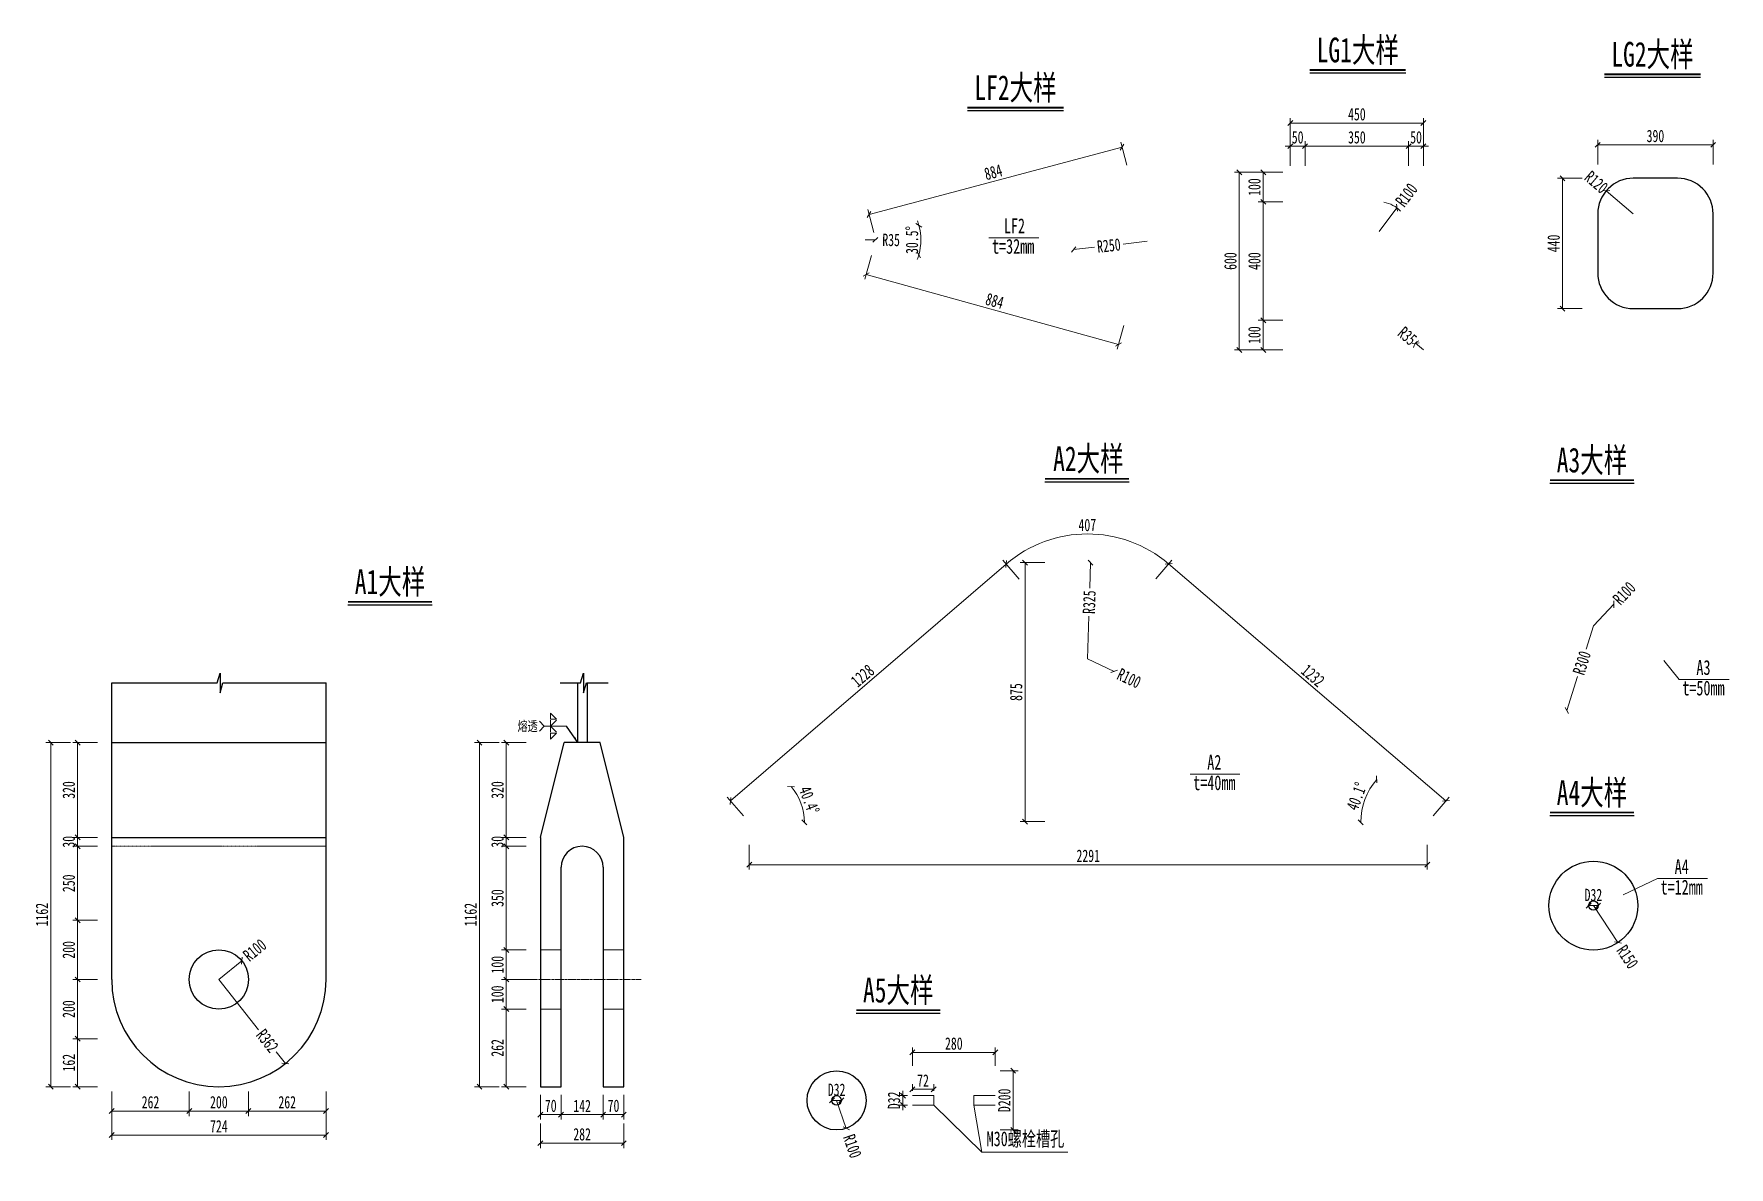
# Model space of a CAD drawing. Header units: millimetres. Extents: x -60009 to 63758, y -2164 to 95433.
# Drawn here: x 16136 to 21864, y 76758 to 80585 of the extents above; entities that cross this region are included whole.
import ezdxf
from ezdxf.enums import TextEntityAlignment as Align

# ---------------------------------------------------------------- set-up
doc = ezdxf.new("R2010")
doc.units = ezdxf.units.MM
doc.linetypes.add('CENTER2', pattern=[28.575, 19.05, -3.175, 3.175, -3.175])
doc.linetypes.add('DASHED', pattern=[0.75, 0.5, -0.25])
doc.layers.get('Defpoints').update_dxf_attribs({"color": 8})
for name, color, linetype, lineweight in [('Dim', 4, 'Continuous', 15), ('中心线', 2, 'CENTER2', 15), ('文字', 7, 'Continuous', 15), ('标注线及字体', 2, 'Continuous', 15), ('细实线', 4, 'Continuous', 15), ('虚线', 7, 'DASHED', 15), ('钢板粗线', 1, 'Continuous', 25)]:
    doc.layers.add(name, color=color, linetype=linetype, lineweight=lineweight)
doc.layers.add('Text', color=4, linetype='Continuous')
doc.styles.add('111', font='仿宋_GB2312.TTF', dxfattribs={"width": 0.7})
doc.styles.add('BM_Dim', font='仿宋_GB2312.TTF', dxfattribs={"width": 0.85})
doc.styles.add('SMEDI', font='仿宋_GB2312.TTF', dxfattribs={"width": 0.75})
doc.styles.get("Standard").update_dxf_attribs({"font": '仿宋_GB2312.TTF'})
doc.dimstyles.new('200', dxfattribs={"dimscale": 0, "dimtxt": 2.5, "dimasz": 1, "dimexe": 1, "dimexo": 1, "dimgap": 0.6, "dimtad": 1, "dimdec": 0, "dimdsep": 46, "dimtxsty": '111', "dimblk": 'OBLIQUE', "dimcen": 0, "dimclrd": 4, "dimclre": 4, "dimclrt": 4, "dimadec": 1, "dimazin": 2, "dimtfac": 1, "dimtdec": 0, "dimtix": 1, "dimtmove": 2, "dimatfit": 3, "dimfxl": 4, "dimfxlon": 1, "dimtolj": 1, "dimlwd": -1, "dimlwe": -1, "dimarcsym": 0})
doc.dimstyles.new('MSteel_1.0_1.0', dxfattribs={"dimtxt": 3, "dimasz": 1.2, "dimexe": 1, "dimexo": 1, "dimgap": 1, "dimtad": 3, "dimtoh": 1, "dimdec": 0, "dimzin": 0, "dimdsep": 46, "dimtxsty": 'Standard', "dimblk": 'ARCHTICK', "dimcen": 0.09, "dimclrd": 3, "dimclre": 3, "dimadec": 0, "dimazin": 0, "dimtfac": 1, "dimtdec": 4, "dimtofl": 0, "dimtmove": 0, "dimatfit": 3, "dimfxl": 1, "dimtolj": 1, "dimtzin": 0, "dimarcsym": 0})

msp = doc.modelspace()

# ---------------------------------------------------------------- texts
at = {"layer": '文字', "style": 'BM_Dim', "width": 0.7}
for s, p in [('LF2', (19449.1, 79897.1)), ('t=32mm', (19444.7, 79827.9)), ('A3', (21776.9, 78405.5)), ('t=50mm', (21776.9, 78336.2)), ('A2', (20124.4, 78085.5)), ('t=40mm', (20124.4, 78016.2)), ('A4', (21703.4, 77732.9)), ('t=12mm', (21703.4, 77663.6)), ('M30螺栓槽孔', (19486.3, 76813.8))]:
    msp.add_text(s, height=50, dxfattribs=at).set_placement(p, align=Align.BOTTOM_CENTER)
at = {"layer": '标注线及字体', "color": 0, "style": '111', "width": 0.7}
for s, p in [('LG1大样', (20609.3, 80532.8)), ('LG2大样', (21604.9, 80518.4)), ('LF2大样', (19452.8, 80405.8)), ('A2大样', (19699, 79152.5)), ('A3大样', (21400.5, 79147.8)), ('A1大样', (17339.7, 78736.5)), ('A4大样', (21400.5, 78024.9)), ('A5大样', (19056.6, 77357.5))]:
    msp.add_text(s, height=83.33, dxfattribs=at).set_placement(p, align=Align.MIDDLE)
at = {"layer": '细实线', "color": 4, "char_height": 41.67, "attachment_point": 5, "style": '111'}
for s, insert, rotation in [('\\A1;R35', (19032.5, 79889.2), 359.5915), ('\\A1;R250', (19768, 79870.3), 6.3768)]:
    msp.add_mtext(s, dxfattribs=dict(at, insert=insert, rotation=rotation))

# ---------------------------------------------------------------- blocks, each defined once
blk = doc.blocks.new('_Oblique')
at = {"color": 0, "linetype": 'ByBlock', "lineweight": -2}
blk.add_line((-0.5, -0.5), (0.5, 0.5), dxfattribs=at)
blk = doc.blocks.new('*D769')
at = {"layer": 'Defpoints', "color": 0, "transparency": 16777216}
for p in [(19417.6, 80016.6), (18978.4, 79898.9), (18978.3, 79880.5), (19132.1, 79872.3), (19830.3, 79643.8)]:
    blk.add_point(p, dxfattribs=at)
at = {"layer": '细实线', "color": 4, "transparency": 16777216}
for start, end in [(15.006, 20.0789), (344.4763, 15.006), (339.4033, 344.4763)]:
    blk.add_arc((18944.6, 79889.8), 188.3, start, end, dxfattribs=at)
at = {"layer": '细实线', "color": 4, "transparency": 16777216, "xscale": 16.66666666666666, "yscale": 16.66666666666666, "zscale": 16.66666666666666}
for p, rotation in [((19126.5, 79938.6), 285.0059693153042), ((19126, 79839.4), 74.47626644127236)]:
    blk.add_blockref('_Oblique', p, dxfattribs=dict(at, rotation=rotation))
at = {"layer": '细实线', "color": 4, "transparency": 16777216, "insert": (19103.1, 79889.1), "char_height": 41.667, "attachment_point": 5, "rotation": 89.7411, "style": '111'}
blk.add_mtext('\\A1;30.5%%d', dxfattribs=at)
blk = doc.blocks.new('*D770')
at = {"layer": 'Defpoints', "color": 0, "transparency": 16777216}
for p in [(18978.3, 79880.5), (19830.3, 79643.8), (19800.4, 79536.3)]:
    blk.add_point(p, dxfattribs=at)
at = {"layer": '细实线', "color": 4, "transparency": 16777216}
for p, q in [((18966.3, 79837.2), (18944, 79756.9)), ((18948.5, 79773), (19800.4, 79536.3)), ((19818.3, 79600.6), (19796, 79520.3))]:
    blk.add_line(p, q, dxfattribs=at)
at = {"layer": '细实线', "color": 4, "transparency": 16777216, "xscale": 16.66666666666666, "yscale": 16.66666666666666, "zscale": 16.66666666666666}
for p, rotation in [((18948.5, 79773), 164.4762664412721), ((19800.4, 79536.3), 344.4762664412721)]:
    blk.add_blockref('_Oblique', p, dxfattribs=dict(at, rotation=rotation))
at = {"layer": '细实线', "color": 4, "transparency": 16777216, "insert": (19382.4, 79683.4), "char_height": 41.67, "attachment_point": 5, "rotation": 344.4763, "style": '111'}
blk.add_mtext('\\A1;884', dxfattribs=at)
blk = doc.blocks.new('*D771')
at = {"layer": 'Defpoints', "color": 0, "transparency": 16777216}
for p in [(19812.7, 80203.1), (19833.1, 80126.3), (18978.4, 79898.9)]:
    blk.add_point(p, dxfattribs=at)
at = {"layer": '细实线', "color": 4, "transparency": 16777216}
for p, q in [((18958, 79975.7), (19812.7, 80203.1)), ((19828.8, 80142.4), (19808.4, 80219.2)), ((18974.1, 79915), (18953.7, 79991.8))]:
    blk.add_line(p, q, dxfattribs=at)
at = {"layer": '细实线', "color": 4, "transparency": 16777216, "xscale": 16.66666666666666, "yscale": 16.66666666666666, "zscale": 16.66666666666666}
for p, rotation in [((19812.7, 80203.1), 14.90116906299488), ((18958, 79975.7), 194.9011690629949)]:
    blk.add_blockref('_Oblique', p, dxfattribs=dict(at, rotation=rotation))
at = {"layer": '细实线', "color": 4, "transparency": 16777216, "insert": (19377.6, 80118.2), "char_height": 41.67, "attachment_point": 5, "rotation": 14.9012, "style": '111'}
blk.add_mtext('\\A1;884', dxfattribs=at)
blk = doc.blocks.new('*D785')
at = {"layer": 'Defpoints', "color": 0, "transparency": 16777216}
for p in [(20381, 80206), (20381, 79862.8), (20431, 79862.8)]:
    blk.add_point(p, dxfattribs=at)
at = {"layer": '细实线', "color": 4, "transparency": 16777216}
for p, q in [((20381, 80206), (20364.3, 80206)), ((20381, 80139.3), (20381, 80222.6)), ((20431, 80206), (20381, 80206)), ((20431, 80139.3), (20431, 80222.6)), ((20431, 80206), (20447.7, 80206))]:
    blk.add_line(p, q, dxfattribs=at)
at = {"layer": '细实线', "color": 4, "transparency": 16777216, "xscale": 16.66666666666666, "yscale": 16.66666666666666, "zscale": 16.66666666666666}
blk.add_blockref('_Oblique', (20381, 80206), dxfattribs=at)
at = {"layer": '细实线', "color": 4, "transparency": 16777216, "xscale": 16.66666666666666, "yscale": 16.66666666666666, "zscale": 16.66666666666666, "rotation": 180}
blk.add_blockref('_Oblique', (20431, 80206), dxfattribs=at)
at = {"layer": '细实线', "color": 4, "transparency": 16777216, "insert": (20406, 80235.8), "char_height": 41.67, "attachment_point": 5, "style": '111'}
blk.add_mtext('\\A1;50', dxfattribs=at)
blk = doc.blocks.new('*D786')
at = {"layer": 'Defpoints', "color": 0, "transparency": 16777216}
for p in [(20781, 80206), (20431, 79862.8), (20781, 79862.8)]:
    blk.add_point(p, dxfattribs=at)
at = {"layer": '细实线', "color": 4, "transparency": 16777216}
for p, q in [((20431, 80139.3), (20431, 80222.6)), ((20431, 80206), (20781, 80206)), ((20781, 80139.3), (20781, 80222.6))]:
    blk.add_line(p, q, dxfattribs=at)
at = {"layer": '细实线', "color": 4, "transparency": 16777216, "xscale": 16.66666666666666, "yscale": 16.66666666666666, "zscale": 16.66666666666666, "rotation": 180}
blk.add_blockref('_Oblique', (20431, 80206), dxfattribs=at)
at = {"layer": '细实线', "color": 4, "transparency": 16777216, "xscale": 16.66666666666666, "yscale": 16.66666666666666, "zscale": 16.66666666666666}
blk.add_blockref('_Oblique', (20781, 80206), dxfattribs=at)
at = {"layer": '细实线', "color": 4, "transparency": 16777216, "insert": (20606, 80235.8), "char_height": 41.67, "attachment_point": 5, "style": '111'}
blk.add_mtext('\\A1;350', dxfattribs=at)
blk = doc.blocks.new('*D787')
at = {"layer": 'Defpoints', "color": 0, "transparency": 16777216}
for p in [(20831, 80206), (20781, 79862.8), (20831, 79862.8)]:
    blk.add_point(p, dxfattribs=at)
at = {"layer": '细实线', "color": 4, "transparency": 16777216}
for p, q in [((20781, 80206), (20764.3, 80206)), ((20781, 80139.3), (20781, 80222.6)), ((20781, 80206), (20831, 80206)), ((20831, 80139.3), (20831, 80222.6)), ((20831, 80206), (20847.7, 80206))]:
    blk.add_line(p, q, dxfattribs=at)
at = {"layer": '细实线', "color": 4, "transparency": 16777216, "xscale": 16.66666666666666, "yscale": 16.66666666666666, "zscale": 16.66666666666666}
blk.add_blockref('_Oblique', (20781, 80206), dxfattribs=at)
at = {"layer": '细实线', "color": 4, "transparency": 16777216, "xscale": 16.66666666666666, "yscale": 16.66666666666666, "zscale": 16.66666666666666, "rotation": 180}
blk.add_blockref('_Oblique', (20831, 80206), dxfattribs=at)
at = {"layer": '细实线', "color": 4, "transparency": 16777216, "insert": (20806, 80235.8), "char_height": 41.67, "attachment_point": 5, "style": '111'}
blk.add_mtext('\\A1;50', dxfattribs=at)
blk = doc.blocks.new('*D788')
at = {"layer": 'Defpoints', "color": 0, "transparency": 16777216}
for p in [(20289.7, 80118), (20576.7, 80118), (20576.7, 80018)]:
    blk.add_point(p, dxfattribs=at)
at = {"layer": '细实线', "color": 4, "transparency": 16777216}
for p, q in [((20356.3, 80118), (20273, 80118)), ((20289.7, 80018), (20289.7, 80118)), ((20356.3, 80018), (20273, 80018))]:
    blk.add_line(p, q, dxfattribs=at)
at = {"layer": '细实线', "color": 4, "transparency": 16777216, "xscale": 16.66666666666666, "yscale": 16.66666666666666, "zscale": 16.66666666666666}
for p, rotation in [((20289.7, 80118), 90), ((20289.7, 80018), 270)]:
    blk.add_blockref('_Oblique', p, dxfattribs=dict(at, rotation=rotation))
at = {"layer": '细实线', "color": 4, "transparency": 16777216, "insert": (20259.9, 80068), "char_height": 41.67, "attachment_point": 5, "rotation": 90, "style": '111'}
blk.add_mtext('\\A1;100', dxfattribs=at)
blk = doc.blocks.new('*D789')
at = {"layer": 'Defpoints', "color": 0, "transparency": 16777216}
for p in [(20576.7, 80018), (20289.7, 79618), (20576.7, 79618)]:
    blk.add_point(p, dxfattribs=at)
at = {"layer": '细实线', "color": 4, "transparency": 16777216}
for p, q in [((20356.3, 80018), (20273, 80018)), ((20289.7, 80018), (20289.7, 79618)), ((20356.3, 79618), (20273, 79618))]:
    blk.add_line(p, q, dxfattribs=at)
at = {"layer": '细实线', "color": 4, "transparency": 16777216, "xscale": 16.66666666666666, "yscale": 16.66666666666666, "zscale": 16.66666666666666}
for p, rotation in [((20289.7, 80018), 90), ((20289.7, 79618), 270)]:
    blk.add_blockref('_Oblique', p, dxfattribs=dict(at, rotation=rotation))
at = {"layer": '细实线', "color": 4, "transparency": 16777216, "insert": (20259.9, 79818), "char_height": 41.67, "attachment_point": 5, "rotation": 90, "style": '111'}
blk.add_mtext('\\A1;400', dxfattribs=at)
blk = doc.blocks.new('*D790')
at = {"layer": 'Defpoints', "color": 0, "transparency": 16777216}
for p in [(20576.7, 79618), (20289.7, 79518), (20579.8, 79518)]:
    blk.add_point(p, dxfattribs=at)
at = {"layer": '细实线', "color": 4, "transparency": 16777216}
for p, q in [((20356.3, 79618), (20273, 79618)), ((20289.7, 79618), (20289.7, 79518)), ((20356.3, 79518), (20273, 79518))]:
    blk.add_line(p, q, dxfattribs=at)
at = {"layer": '细实线', "color": 4, "transparency": 16777216, "xscale": 16.66666666666666, "yscale": 16.66666666666666, "zscale": 16.66666666666666}
for p, rotation in [((20289.7, 79618), 90), ((20289.7, 79518), 270)]:
    blk.add_blockref('_Oblique', p, dxfattribs=dict(at, rotation=rotation))
at = {"layer": '细实线', "color": 4, "transparency": 16777216, "insert": (20259.9, 79568), "char_height": 41.67, "attachment_point": 5, "rotation": 90, "style": '111'}
blk.add_mtext('\\A1;100', dxfattribs=at)
blk = doc.blocks.new('*D791')
at = {"layer": 'Defpoints', "color": 0, "transparency": 16777216}
for p in [(20741.1, 79998), (20681, 79918)]:
    blk.add_point(p, dxfattribs=at)
at = {"layer": '细实线', "color": 4, "transparency": 16777216}
for p, q in [((20741.1, 79998), (20681, 79918)), ((20681, 79918), (20741.1, 79998))]:
    blk.add_line(p, q, dxfattribs=at)
blk.add_arc((20681, 79918), 100, 43.5098, 80.4396, dxfattribs=at)
at = {"layer": '细实线', "color": 4, "transparency": 16777216, "xscale": 16.66666666666666, "yscale": 16.66666666666666, "zscale": 16.66666666666666, "rotation": 53.07014989094859}
blk.add_blockref('_Oblique', (20741.1, 79998), dxfattribs=at)
at = {"layer": '细实线', "color": 4, "transparency": 16777216, "insert": (20773.6, 80041.2), "char_height": 41.67, "attachment_point": 5, "rotation": 53.0701, "style": '111'}
blk.add_mtext('\\A1;R100', dxfattribs=at)
blk = doc.blocks.new('*D792')
at = {"layer": 'Defpoints', "color": 0, "transparency": 16777216}
for p in [(20804.4, 79540.8), (20831, 79518)]:
    blk.add_point(p, dxfattribs=at)
at = {"layer": '细实线', "color": 4, "transparency": 16777216}
for p in [(20804.4, 79540.8), (20831, 79518)]:
    blk.add_line(p, (20804.4, 79540.8), dxfattribs=at)
blk.add_arc((20831, 79518), 35, 117.5483, 166.9262, dxfattribs=at)
at = {"layer": '细实线', "color": 4, "transparency": 16777216, "xscale": 16.66666666666666, "yscale": 16.66666666666666, "zscale": 16.66666666666666, "rotation": 319.3779216584385}
blk.add_blockref('_Oblique', (20804.4, 79540.8), dxfattribs=at)
at = {"layer": '细实线', "color": 4, "transparency": 16777216, "insert": (20776.4, 79564.9), "char_height": 41.67, "attachment_point": 5, "rotation": 319.3779, "style": '111'}
blk.add_mtext('\\A1;R35', dxfattribs=at)
blk = doc.blocks.new('*D793')
at = {"layer": 'Defpoints', "color": 0, "transparency": 16777216}
for p in [(20467.8, 80118), (20208.8, 79518), (20495.8, 79518)]:
    blk.add_point(p, dxfattribs=at)
at = {"layer": '细实线', "color": 4, "transparency": 16777216}
for p, q in [((20275.4, 80118), (20192.1, 80118)), ((20208.8, 80118), (20208.8, 79518)), ((20275.4, 79518), (20192.1, 79518))]:
    blk.add_line(p, q, dxfattribs=at)
at = {"layer": '细实线', "color": 4, "transparency": 16777216, "xscale": 16.66666666666666, "yscale": 16.66666666666666, "zscale": 16.66666666666666}
for p, rotation in [((20208.8, 80118), 90), ((20208.8, 79518), 270)]:
    blk.add_blockref('_Oblique', p, dxfattribs=dict(at, rotation=rotation))
at = {"layer": '细实线', "color": 4, "transparency": 16777216, "insert": (20178.9, 79818), "char_height": 41.67, "attachment_point": 5, "rotation": 90, "style": '111'}
blk.add_mtext('\\A1;600', dxfattribs=at)
blk = doc.blocks.new('*D794')
at = {"layer": 'Defpoints', "color": 0, "transparency": 16777216}
for p in [(20831, 80283.9), (20381, 79990.8), (20831, 79997.7)]:
    blk.add_point(p, dxfattribs=at)
at = {"layer": '细实线', "color": 4, "transparency": 16777216}
for p, q in [((20381, 80217.2), (20381, 80300.5)), ((20831, 80217.2), (20831, 80300.5)), ((20381, 80283.9), (20831, 80283.9))]:
    blk.add_line(p, q, dxfattribs=at)
at = {"layer": '细实线', "color": 4, "transparency": 16777216, "xscale": 16.66666666666666, "yscale": 16.66666666666666, "zscale": 16.66666666666666, "rotation": 180}
blk.add_blockref('_Oblique', (20381, 80283.9), dxfattribs=at)
at = {"layer": '细实线', "color": 4, "transparency": 16777216, "xscale": 16.66666666666666, "yscale": 16.66666666666666, "zscale": 16.66666666666666}
blk.add_blockref('_Oblique', (20831, 80283.9), dxfattribs=at)
at = {"layer": '细实线', "color": 4, "transparency": 16777216, "insert": (20606, 80313.7), "char_height": 41.67, "attachment_point": 5, "style": '111'}
blk.add_mtext('\\A1;450', dxfattribs=at)
blk = doc.blocks.new('*D795')
at = {"layer": 'Defpoints', "color": 0, "transparency": 16777216}
for p in [(21809.7, 80210.5), (21419.7, 79928.4), (21809.7, 79928.4)]:
    blk.add_point(p, dxfattribs=at)
at = {"layer": '细实线', "color": 4, "transparency": 16777216}
for p, q in [((21419.7, 80143.8), (21419.7, 80227.2)), ((21419.7, 80210.5), (21809.7, 80210.5)), ((21809.7, 80143.8), (21809.7, 80227.2))]:
    blk.add_line(p, q, dxfattribs=at)
at = {"layer": '细实线', "color": 4, "transparency": 16777216, "xscale": 16.66666666666666, "yscale": 16.66666666666666, "zscale": 16.66666666666666, "rotation": 180}
blk.add_blockref('_Oblique', (21419.7, 80210.5), dxfattribs=at)
at = {"layer": '细实线', "color": 4, "transparency": 16777216, "xscale": 16.66666666666666, "yscale": 16.66666666666666, "zscale": 16.66666666666666}
blk.add_blockref('_Oblique', (21809.7, 80210.5), dxfattribs=at)
at = {"layer": '细实线', "color": 4, "transparency": 16777216, "insert": (21614.7, 80240.3), "char_height": 41.67, "attachment_point": 5, "style": '111'}
blk.add_mtext('\\A1;390', dxfattribs=at)
blk = doc.blocks.new('*D796')
at = {"layer": 'Defpoints', "color": 0, "transparency": 16777216}
for p in [(21539.7, 80097.6), (21300.8, 79657.6), (21539.7, 79657.6)]:
    blk.add_point(p, dxfattribs=at)
at = {"layer": '细实线', "color": 4, "transparency": 16777216}
for p, q in [((21367.4, 80097.6), (21284.1, 80097.6)), ((21300.8, 80097.6), (21300.8, 79657.6)), ((21367.4, 79657.6), (21284.1, 79657.6))]:
    blk.add_line(p, q, dxfattribs=at)
at = {"layer": '细实线', "color": 4, "transparency": 16777216, "xscale": 16.66666666666666, "yscale": 16.66666666666666, "zscale": 16.66666666666666}
for p, rotation in [((21300.8, 80097.6), 90), ((21300.8, 79657.6), 270)]:
    blk.add_blockref('_Oblique', p, dxfattribs=dict(at, rotation=rotation))
at = {"layer": '细实线', "color": 4, "transparency": 16777216, "insert": (21271, 79877.6), "char_height": 41.67, "attachment_point": 5, "rotation": 90, "style": '111'}
blk.add_mtext('\\A1;440', dxfattribs=at)
blk = doc.blocks.new('*D797')
at = {"layer": 'Defpoints', "color": 0, "transparency": 16777216}
for p in [(21448.6, 80055.8), (21539.7, 79977.6)]:
    blk.add_point(p, dxfattribs=at)
at = {"layer": '细实线', "color": 4, "transparency": 16777216}
for p in [(21448.6, 80055.8), (21539.7, 79977.6)]:
    blk.add_line(p, (21448.6, 80055.8), dxfattribs=at)
at = {"layer": '细实线', "color": 4, "transparency": 16777216, "xscale": 16.66666666666666, "yscale": 16.66666666666666, "zscale": 16.66666666666666, "rotation": 319.3838089225982}
blk.add_blockref('_Oblique', (21448.6, 80055.8), dxfattribs=at)
at = {"layer": '细实线', "color": 4, "transparency": 16777216, "insert": (21414.9, 80084.6), "char_height": 41.67, "attachment_point": 5, "rotation": 319.3838, "style": '111'}
blk.add_mtext('\\A1;R120', dxfattribs=at)
blk = doc.blocks.new('*D798')
at = {"layer": 'Defpoints', "color": 0}
for p in [(17917.5, 77029.7), (18059.5, 77029.3), (18059.5, 76935.3)]:
    blk.add_point(p, dxfattribs=at)
at = {"layer": '细实线', "color": 4}
for p, q in [((17917.5, 77002), (17917.5, 76918.7)), ((18059.5, 77002), (18059.5, 76918.7)), ((17917.5, 76935.3), (18059.5, 76935.3))]:
    blk.add_line(p, q, dxfattribs=at)
at = {"layer": '细实线', "color": 4, "xscale": 16.66666666666666, "yscale": 16.66666666666666, "zscale": 16.66666666666666, "rotation": 180}
blk.add_blockref('_Oblique', (17917.5, 76935.3), dxfattribs=at)
at = {"layer": '细实线', "color": 4, "xscale": 16.66666666666666, "yscale": 16.66666666666666, "zscale": 16.66666666666666}
blk.add_blockref('_Oblique', (18059.5, 76935.3), dxfattribs=at)
at = {"layer": '细实线', "color": 4, "insert": (17988.5, 76964.7), "char_height": 41.67, "attachment_point": 5, "style": '111'}
blk.add_mtext('\\A1;142', dxfattribs=at)
blk = doc.blocks.new('*D799')
at = {"layer": 'Defpoints', "color": 0}
for p in [(17847.5, 77029.7), (17917.5, 77029.7), (17917.5, 76935.3)]:
    blk.add_point(p, dxfattribs=at)
at = {"layer": '细实线', "color": 4}
for p, q in [((17847.5, 77002), (17847.5, 76918.7)), ((17917.5, 77002), (17917.5, 76918.7)), ((17847.5, 76935.3), (17917.5, 76935.3))]:
    blk.add_line(p, q, dxfattribs=at)
at = {"layer": '细实线', "color": 4, "xscale": 16.66666666666666, "yscale": 16.66666666666666, "zscale": 16.66666666666666, "rotation": 180}
blk.add_blockref('_Oblique', (17847.5, 76935.3), dxfattribs=at)
at = {"layer": '细实线', "color": 4, "xscale": 16.66666666666666, "yscale": 16.66666666666666, "zscale": 16.66666666666666}
blk.add_blockref('_Oblique', (17917.5, 76935.3), dxfattribs=at)
at = {"layer": '细实线', "color": 4, "insert": (17882.5, 76965.1), "char_height": 41.67, "attachment_point": 5, "style": '111'}
blk.add_mtext('\\A1;70', dxfattribs=at)
blk = doc.blocks.new('*D800')
at = {"layer": 'Defpoints', "color": 0}
for p in [(18059.5, 77029.7), (18129.5, 77029.7), (18129.5, 76935.3)]:
    blk.add_point(p, dxfattribs=at)
at = {"layer": '细实线', "color": 4}
for p, q in [((18059.5, 77002), (18059.5, 76918.7)), ((18129.5, 77002), (18129.5, 76918.7)), ((18059.5, 76935.3), (18129.5, 76935.3))]:
    blk.add_line(p, q, dxfattribs=at)
at = {"layer": '细实线', "color": 4, "xscale": 16.66666666666666, "yscale": 16.66666666666666, "zscale": 16.66666666666666, "rotation": 180}
blk.add_blockref('_Oblique', (18059.5, 76935.3), dxfattribs=at)
at = {"layer": '细实线', "color": 4, "xscale": 16.66666666666666, "yscale": 16.66666666666666, "zscale": 16.66666666666666}
blk.add_blockref('_Oblique', (18129.5, 76935.3), dxfattribs=at)
at = {"layer": '细实线', "color": 4, "insert": (18094.5, 76965.1), "char_height": 41.67, "attachment_point": 5, "style": '111'}
blk.add_mtext('\\A1;70', dxfattribs=at)
blk = doc.blocks.new('*D801')
at = {"layer": 'Defpoints', "color": 0}
for p in [(17847.5, 77029.7), (18129.5, 77029.7), (18129.5, 76839)]:
    blk.add_point(p, dxfattribs=at)
at = {"layer": '细实线', "color": 4}
for p, q in [((17847.5, 76905.7), (17847.5, 76822.3)), ((18129.5, 76905.7), (18129.5, 76822.3)), ((17847.5, 76839), (18129.5, 76839))]:
    blk.add_line(p, q, dxfattribs=at)
at = {"layer": '细实线', "color": 4, "xscale": 16.66666666666666, "yscale": 16.66666666666666, "zscale": 16.66666666666666, "rotation": 180}
blk.add_blockref('_Oblique', (17847.5, 76839), dxfattribs=at)
at = {"layer": '细实线', "color": 4, "xscale": 16.66666666666666, "yscale": 16.66666666666666, "zscale": 16.66666666666666}
blk.add_blockref('_Oblique', (18129.5, 76839), dxfattribs=at)
at = {"layer": '细实线', "color": 4, "insert": (17988.5, 76868.8), "char_height": 41.67, "attachment_point": 5, "style": '111'}
blk.add_mtext('\\A1;282', dxfattribs=at)
blk = doc.blocks.new('*D802')
at = {"layer": 'Defpoints', "color": 0}
for p in [(17847.5, 78191.7), (17732.4, 77871.7), (17847.5, 77871.7)]:
    blk.add_point(p, dxfattribs=at)
at = {"layer": '细实线', "color": 4}
for p, q in [((17799.1, 78191.7), (17715.8, 78191.7)), ((17732.4, 78191.7), (17732.4, 77871.7)), ((17799.1, 77871.7), (17715.8, 77871.7))]:
    blk.add_line(p, q, dxfattribs=at)
at = {"layer": '细实线', "color": 4, "xscale": 16.66666666666666, "yscale": 16.66666666666666, "zscale": 16.66666666666666}
for p, rotation in [((17732.4, 78191.7), 90), ((17732.4, 77871.7), 270)]:
    blk.add_blockref('_Oblique', p, dxfattribs=dict(at, rotation=rotation))
at = {"layer": '细实线', "color": 4, "insert": (17702.6, 78031.7), "char_height": 41.67, "attachment_point": 5, "rotation": 90, "style": '111'}
blk.add_mtext('\\A1;320', dxfattribs=at)
blk = doc.blocks.new('*D803')
at = {"layer": 'Defpoints', "color": 0}
for p in [(17988.5, 77841.7), (17732.4, 77491.7), (17847.5, 77491.7)]:
    blk.add_point(p, dxfattribs=at)
at = {"layer": '细实线', "color": 4}
for p, q in [((17799.1, 77841.7), (17715.8, 77841.7)), ((17732.4, 77841.7), (17732.4, 77491.7)), ((17799.1, 77491.7), (17715.8, 77491.7))]:
    blk.add_line(p, q, dxfattribs=at)
at = {"layer": '细实线', "color": 4, "xscale": 16.66666666666666, "yscale": 16.66666666666666, "zscale": 16.66666666666666}
for p, rotation in [((17732.4, 77841.7), 90), ((17732.4, 77491.7), 270)]:
    blk.add_blockref('_Oblique', p, dxfattribs=dict(at, rotation=rotation))
at = {"layer": '细实线', "color": 4, "insert": (17702.6, 77666.7), "char_height": 41.67, "attachment_point": 5, "rotation": 90, "style": '111'}
blk.add_mtext('\\A1;350', dxfattribs=at)
blk = doc.blocks.new('*D804')
at = {"layer": 'Defpoints', "color": 0}
for p in [(17847.5, 78191.7), (17641.8, 77029.7), (17847.5, 77029.7)]:
    blk.add_point(p, dxfattribs=at)
at = {"layer": '细实线', "color": 4}
for p, q in [((17708.5, 78191.7), (17625.2, 78191.7)), ((17641.8, 78191.7), (17641.8, 77029.7)), ((17708.5, 77029.7), (17625.2, 77029.7))]:
    blk.add_line(p, q, dxfattribs=at)
at = {"layer": '细实线', "color": 4, "xscale": 16.66666666666666, "yscale": 16.66666666666666, "zscale": 16.66666666666666}
for p, rotation in [((17641.8, 78191.7), 90), ((17641.8, 77029.7), 270)]:
    blk.add_blockref('_Oblique', p, dxfattribs=dict(at, rotation=rotation))
at = {"layer": '细实线', "color": 4, "insert": (17612, 77610.7), "char_height": 41.67, "attachment_point": 5, "rotation": 90, "style": '111'}
blk.add_mtext('\\A1;1162', dxfattribs=at)
blk = doc.blocks.new('*D805')
at = {"layer": 'Defpoints', "color": 0}
for p in [(16838.6, 77455), (16761.2, 77391.7)]:
    blk.add_point(p, dxfattribs=at)
at = {"layer": '细实线', "color": 4}
for p, q in [((16838.6, 77455), (16761.2, 77391.7)), ((16761.2, 77391.7), (16838.6, 77455))]:
    blk.add_line(p, q, dxfattribs=at)
at = {"layer": '细实线', "color": 4, "xscale": 16.66666666666666, "yscale": 16.66666666666666, "zscale": 16.66666666666666, "rotation": 39.28411899742971}
blk.add_blockref('_Oblique', (16838.6, 77455), dxfattribs=at)
at = {"layer": '细实线', "color": 4, "insert": (16882.5, 77491), "char_height": 41.67, "attachment_point": 5, "rotation": 39.2841, "style": '111'}
blk.add_mtext('\\A1;R100', dxfattribs=at)
blk = doc.blocks.new('*D806')
at = {"layer": 'Defpoints', "color": 0}
for p in [(17847.5, 77491.7), (17732.4, 77391.7), (17847.5, 77391.7)]:
    blk.add_point(p, dxfattribs=at)
at = {"layer": '细实线', "color": 4}
for p, q in [((17799.1, 77491.7), (17715.8, 77491.7)), ((17732.4, 77491.7), (17732.4, 77391.7)), ((17799.1, 77391.7), (17715.8, 77391.7))]:
    blk.add_line(p, q, dxfattribs=at)
at = {"layer": '细实线', "color": 4, "xscale": 16.66666666666666, "yscale": 16.66666666666666, "zscale": 16.66666666666666}
for p, rotation in [((17732.4, 77491.7), 90), ((17732.4, 77391.7), 270)]:
    blk.add_blockref('_Oblique', p, dxfattribs=dict(at, rotation=rotation))
at = {"layer": '细实线', "color": 4, "insert": (17702.6, 77441.7), "char_height": 41.67, "attachment_point": 5, "rotation": 90, "style": '111'}
blk.add_mtext('\\A1;100', dxfattribs=at)
blk = doc.blocks.new('*D807')
at = {"layer": 'Defpoints', "color": 0}
for p in [(17732.4, 77391.7), (17847.5, 77391.7), (17847.5, 77291.7)]:
    blk.add_point(p, dxfattribs=at)
at = {"layer": '细实线', "color": 4}
for p, q in [((17799.1, 77391.7), (17715.8, 77391.7)), ((17732.4, 77291.7), (17732.4, 77391.7)), ((17799.1, 77291.7), (17715.8, 77291.7))]:
    blk.add_line(p, q, dxfattribs=at)
at = {"layer": '细实线', "color": 4, "xscale": 16.66666666666666, "yscale": 16.66666666666666, "zscale": 16.66666666666666}
for p, rotation in [((17732.4, 77391.7), 90), ((17732.4, 77291.7), 270)]:
    blk.add_blockref('_Oblique', p, dxfattribs=dict(at, rotation=rotation))
at = {"layer": '细实线', "color": 4, "insert": (17702.6, 77341.7), "char_height": 41.67, "attachment_point": 5, "rotation": 90, "style": '111'}
blk.add_mtext('\\A1;100', dxfattribs=at)
blk = doc.blocks.new('*D808')
at = {"layer": 'Defpoints', "color": 0}
for p in [(17732.4, 77291.7), (17847.5, 77291.7), (17847.5, 77029.7)]:
    blk.add_point(p, dxfattribs=at)
at = {"layer": '细实线', "color": 4}
for p, q in [((17799.1, 77291.7), (17715.8, 77291.7)), ((17732.4, 77029.7), (17732.4, 77291.7)), ((17799.1, 77029.7), (17715.8, 77029.7))]:
    blk.add_line(p, q, dxfattribs=at)
at = {"layer": '细实线', "color": 4, "xscale": 16.66666666666666, "yscale": 16.66666666666666, "zscale": 16.66666666666666}
for p, rotation in [((17732.4, 77291.7), 90), ((17732.4, 77029.7), 270)]:
    blk.add_blockref('_Oblique', p, dxfattribs=dict(at, rotation=rotation))
at = {"layer": '细实线', "color": 4, "insert": (17702.6, 77160.7), "char_height": 41.67, "attachment_point": 5, "rotation": 90, "style": '111'}
blk.add_mtext('\\A1;262', dxfattribs=at)
blk = doc.blocks.new('*D809')
at = {"layer": 'Defpoints', "color": 0}
for p in [(16399.2, 77391.7), (16661.2, 77391.7), (16399.2, 76947.3)]:
    blk.add_point(p, dxfattribs=at)
at = {"layer": '细实线', "color": 4}
for p, q in [((16399.2, 77014), (16399.2, 76930.6)), ((16661.2, 77014), (16661.2, 76930.6)), ((16661.2, 76947.3), (16399.2, 76947.3))]:
    blk.add_line(p, q, dxfattribs=at)
at = {"layer": '细实线', "color": 4, "xscale": 16.66666666666666, "yscale": 16.66666666666666, "zscale": 16.66666666666666, "rotation": 180}
blk.add_blockref('_Oblique', (16399.2, 76947.3), dxfattribs=at)
at = {"layer": '细实线', "color": 4, "xscale": 16.66666666666666, "yscale": 16.66666666666666, "zscale": 16.66666666666666}
blk.add_blockref('_Oblique', (16661.2, 76947.3), dxfattribs=at)
at = {"layer": '细实线', "color": 4, "insert": (16530.2, 76977.1), "char_height": 41.67, "attachment_point": 5, "style": '111'}
blk.add_mtext('\\A1;262', dxfattribs=at)
blk = doc.blocks.new('*D810')
at = {"layer": 'Defpoints', "color": 0}
for p in [(16661.2, 77391.7), (16861.2, 77391.7), (16861.2, 76947.3)]:
    blk.add_point(p, dxfattribs=at)
at = {"layer": '细实线', "color": 4}
for p, q in [((16661.2, 77014), (16661.2, 76930.6)), ((16861.2, 77014), (16861.2, 76930.6)), ((16661.2, 76947.3), (16861.2, 76947.3))]:
    blk.add_line(p, q, dxfattribs=at)
at = {"layer": '细实线', "color": 4, "xscale": 16.66666666666666, "yscale": 16.66666666666666, "zscale": 16.66666666666666, "rotation": 180}
blk.add_blockref('_Oblique', (16661.2, 76947.3), dxfattribs=at)
at = {"layer": '细实线', "color": 4, "xscale": 16.66666666666666, "yscale": 16.66666666666666, "zscale": 16.66666666666666}
blk.add_blockref('_Oblique', (16861.2, 76947.3), dxfattribs=at)
at = {"layer": '细实线', "color": 4, "insert": (16761.2, 76977.1), "char_height": 41.67, "attachment_point": 5, "style": '111'}
blk.add_mtext('\\A1;200', dxfattribs=at)
blk = doc.blocks.new('*D811')
at = {"layer": 'Defpoints', "color": 0}
for p in [(16861.2, 77391.7), (17123.2, 77391.7), (17123.2, 76947.3)]:
    blk.add_point(p, dxfattribs=at)
at = {"layer": '细实线', "color": 4}
for p, q in [((16861.2, 77014), (16861.2, 76930.6)), ((17123.2, 77014), (17123.2, 76930.6)), ((16861.2, 76947.3), (17123.2, 76947.3))]:
    blk.add_line(p, q, dxfattribs=at)
at = {"layer": '细实线', "color": 4, "xscale": 16.66666666666666, "yscale": 16.66666666666666, "zscale": 16.66666666666666, "rotation": 180}
blk.add_blockref('_Oblique', (16861.2, 76947.3), dxfattribs=at)
at = {"layer": '细实线', "color": 4, "xscale": 16.66666666666666, "yscale": 16.66666666666666, "zscale": 16.66666666666666}
blk.add_blockref('_Oblique', (17123.2, 76947.3), dxfattribs=at)
at = {"layer": '细实线', "color": 4, "insert": (16992.2, 76977.1), "char_height": 41.67, "attachment_point": 5, "style": '111'}
blk.add_mtext('\\A1;262', dxfattribs=at)
blk = doc.blocks.new('*D812')
at = {"layer": 'Defpoints', "color": 0}
for p in [(16399.2, 77391.7), (17123.2, 77391.7), (17123.2, 76866.5)]:
    blk.add_point(p, dxfattribs=at)
at = {"layer": '细实线', "color": 4}
for p, q in [((16399.2, 76933.2), (16399.2, 76849.8)), ((17123.2, 76933.2), (17123.2, 76849.8)), ((16399.2, 76866.5), (17123.2, 76866.5))]:
    blk.add_line(p, q, dxfattribs=at)
at = {"layer": '细实线', "color": 4, "xscale": 16.66666666666666, "yscale": 16.66666666666666, "zscale": 16.66666666666666, "rotation": 180}
blk.add_blockref('_Oblique', (16399.2, 76866.5), dxfattribs=at)
at = {"layer": '细实线', "color": 4, "xscale": 16.66666666666666, "yscale": 16.66666666666666, "zscale": 16.66666666666666}
blk.add_blockref('_Oblique', (17123.2, 76866.5), dxfattribs=at)
at = {"layer": '细实线', "color": 4, "insert": (16761.2, 76895.9), "char_height": 41.67, "attachment_point": 5, "style": '111'}
blk.add_mtext('\\A1;724', dxfattribs=at)
blk = doc.blocks.new('*D813')
at = {"layer": 'Defpoints', "color": 0}
for p in [(16399.2, 78191.7), (16284.1, 77871.7), (16399.2, 77871.7)]:
    blk.add_point(p, dxfattribs=at)
at = {"layer": '细实线', "color": 4}
for p, q in [((16350.8, 78191.7), (16267.4, 78191.7)), ((16284.1, 78191.7), (16284.1, 77871.7)), ((16350.8, 77871.7), (16267.4, 77871.7))]:
    blk.add_line(p, q, dxfattribs=at)
at = {"layer": '细实线', "color": 4, "xscale": 16.66666666666666, "yscale": 16.66666666666666, "zscale": 16.66666666666666}
for p, rotation in [((16284.1, 78191.7), 90), ((16284.1, 77871.7), 270)]:
    blk.add_blockref('_Oblique', p, dxfattribs=dict(at, rotation=rotation))
at = {"layer": '细实线', "color": 4, "insert": (16254.3, 78031.7), "char_height": 41.67, "attachment_point": 5, "rotation": 90, "style": '111'}
blk.add_mtext('\\A1;320', dxfattribs=at)
blk = doc.blocks.new('*D814')
at = {"layer": 'Defpoints', "color": 0}
for p in [(16399.2, 77841.7), (16284.1, 77591.7), (16399.2, 77591.7)]:
    blk.add_point(p, dxfattribs=at)
at = {"layer": '细实线', "color": 4}
for p, q in [((16350.8, 77841.7), (16267.4, 77841.7)), ((16284.1, 77841.7), (16284.1, 77591.7)), ((16350.8, 77591.7), (16267.4, 77591.7))]:
    blk.add_line(p, q, dxfattribs=at)
at = {"layer": '细实线', "color": 4, "xscale": 16.66666666666666, "yscale": 16.66666666666666, "zscale": 16.66666666666666}
for p, rotation in [((16284.1, 77841.7), 90), ((16284.1, 77591.7), 270)]:
    blk.add_blockref('_Oblique', p, dxfattribs=dict(at, rotation=rotation))
at = {"layer": '细实线', "color": 4, "insert": (16254.3, 77716.7), "char_height": 41.67, "attachment_point": 5, "rotation": 90, "style": '111'}
blk.add_mtext('\\A1;250', dxfattribs=at)
blk = doc.blocks.new('*D815')
at = {"layer": 'Defpoints', "color": 0}
for p in [(16399.2, 78191.7), (16193.5, 77029.7), (16399.2, 77029.7)]:
    blk.add_point(p, dxfattribs=at)
at = {"layer": '细实线', "color": 4}
for p, q in [((16260.2, 78191.7), (16176.8, 78191.7)), ((16193.5, 78191.7), (16193.5, 77029.7)), ((16260.2, 77029.7), (16176.8, 77029.7))]:
    blk.add_line(p, q, dxfattribs=at)
at = {"layer": '细实线', "color": 4, "xscale": 16.66666666666666, "yscale": 16.66666666666666, "zscale": 16.66666666666666}
for p, rotation in [((16193.5, 78191.7), 90), ((16193.5, 77029.7), 270)]:
    blk.add_blockref('_Oblique', p, dxfattribs=dict(at, rotation=rotation))
at = {"layer": '细实线', "color": 4, "insert": (16163.7, 77610.7), "char_height": 41.67, "attachment_point": 5, "rotation": 90, "style": '111'}
blk.add_mtext('\\A1;1162', dxfattribs=at)
blk = doc.blocks.new('*D816')
at = {"layer": 'Defpoints', "color": 0}
for p in [(16399.2, 77591.7), (16284.1, 77391.7), (16399.2, 77391.7)]:
    blk.add_point(p, dxfattribs=at)
at = {"layer": '细实线', "color": 4}
for p, q in [((16350.8, 77591.7), (16267.4, 77591.7)), ((16284.1, 77591.7), (16284.1, 77391.7)), ((16350.8, 77391.7), (16267.4, 77391.7))]:
    blk.add_line(p, q, dxfattribs=at)
at = {"layer": '细实线', "color": 4, "xscale": 16.66666666666666, "yscale": 16.66666666666666, "zscale": 16.66666666666666}
for p, rotation in [((16284.1, 77591.7), 90), ((16284.1, 77391.7), 270)]:
    blk.add_blockref('_Oblique', p, dxfattribs=dict(at, rotation=rotation))
at = {"layer": '细实线', "color": 4, "insert": (16254.3, 77491.7), "char_height": 41.67, "attachment_point": 5, "rotation": 90, "style": '111'}
blk.add_mtext('\\A1;200', dxfattribs=at)
blk = doc.blocks.new('*D817')
at = {"layer": 'Defpoints', "color": 0}
for p in [(16284.1, 77391.7), (16399.2, 77391.7), (16399.2, 77191.7)]:
    blk.add_point(p, dxfattribs=at)
at = {"layer": '细实线', "color": 4}
for p, q in [((16350.8, 77391.7), (16267.4, 77391.7)), ((16284.1, 77191.7), (16284.1, 77391.7)), ((16350.8, 77191.7), (16267.4, 77191.7))]:
    blk.add_line(p, q, dxfattribs=at)
at = {"layer": '细实线', "color": 4, "xscale": 16.66666666666666, "yscale": 16.66666666666666, "zscale": 16.66666666666666}
for p, rotation in [((16284.1, 77391.7), 90), ((16284.1, 77191.7), 270)]:
    blk.add_blockref('_Oblique', p, dxfattribs=dict(at, rotation=rotation))
at = {"layer": '细实线', "color": 4, "insert": (16254.3, 77291.7), "char_height": 41.67, "attachment_point": 5, "rotation": 90, "style": '111'}
blk.add_mtext('\\A1;200', dxfattribs=at)
blk = doc.blocks.new('*D818')
at = {"layer": 'Defpoints', "color": 0}
for p in [(16284.1, 77191.7), (16399.2, 77191.7), (16399.2, 77029.7)]:
    blk.add_point(p, dxfattribs=at)
at = {"layer": '细实线', "color": 4}
for p, q in [((16350.8, 77191.7), (16267.4, 77191.7)), ((16284.1, 77029.7), (16284.1, 77191.7)), ((16350.8, 77029.7), (16267.4, 77029.7))]:
    blk.add_line(p, q, dxfattribs=at)
at = {"layer": '细实线', "color": 4, "xscale": 16.66666666666666, "yscale": 16.66666666666666, "zscale": 16.66666666666666}
for p, rotation in [((16284.1, 77191.7), 90), ((16284.1, 77029.7), 270)]:
    blk.add_blockref('_Oblique', p, dxfattribs=dict(at, rotation=rotation))
at = {"layer": '细实线', "color": 4, "insert": (16254.3, 77110.7), "char_height": 41.67, "attachment_point": 5, "rotation": 90, "style": '111'}
blk.add_mtext('\\A1;162', dxfattribs=at)
blk = doc.blocks.new('*D819')
at = {"layer": 'Defpoints', "color": 0, "transparency": 16777216}
for p in [(19706.1, 78799.8), (19695.9, 78474.9)]:
    blk.add_point(p, dxfattribs=at)
at = {"layer": '细实线', "color": 4, "transparency": 16777216}
for p, q in [((19703.4, 78713.7), (19706.1, 78799.8)), ((19700.4, 78618.6), (19695.9, 78474.9))]:
    blk.add_line(p, q, dxfattribs=at)
at = {"layer": '细实线', "color": 4, "transparency": 16777216, "xscale": 16.66666666666666, "yscale": 16.66666666666666, "zscale": 16.66666666666666, "rotation": 88.20572280583683}
blk.add_blockref('_Oblique', (19706.1, 78799.8), dxfattribs=at)
at = {"layer": '细实线', "color": 4, "transparency": 16777216, "insert": (19701.9, 78666.1), "char_height": 41.67, "attachment_point": 5, "rotation": 88.2057, "style": '111'}
blk.add_mtext('\\A1;R325', dxfattribs=at)
blk = doc.blocks.new('*D820')
at = {"layer": 'Defpoints', "color": 0, "transparency": 16777216}
for p in [(18553, 77921.4), (20843.9, 77921.4), (20843.9, 77779.4)]:
    blk.add_point(p, dxfattribs=at)
at = {"layer": '细实线', "color": 4, "transparency": 16777216}
for p, q in [((18553, 77846), (18553, 77762.7)), ((20843.9, 77846), (20843.9, 77762.7)), ((18553, 77779.4), (20843.9, 77779.4))]:
    blk.add_line(p, q, dxfattribs=at)
at = {"layer": '细实线', "color": 4, "transparency": 16777216, "xscale": 16.66666666666666, "yscale": 16.66666666666666, "zscale": 16.66666666666666}
for p, rotation in [((18553, 77779.4), 179.9999999999986), ((20843.9, 77779.4), 359.9999999999985)]:
    blk.add_blockref('_Oblique', p, dxfattribs=dict(at, rotation=rotation))
at = {"layer": '细实线', "color": 4, "transparency": 16777216, "insert": (19698.4, 77809.2), "char_height": 41.67, "attachment_point": 5, "style": '111'}
blk.add_mtext('\\A1;2291', dxfattribs=at)
blk = doc.blocks.new('*D821')
at = {"layer": 'Defpoints', "color": 0, "transparency": 16777216}
for p in [(21405.6, 78586.1), (21315.3, 78300.1)]:
    blk.add_point(p, dxfattribs=at)
at = {"layer": '细实线', "color": 4, "transparency": 16777216}
for p, q in [((21380.6, 78506.9), (21405.6, 78586.1)), ((21351.5, 78414.8), (21315.3, 78300.1))]:
    blk.add_line(p, q, dxfattribs=at)
at = {"layer": '细实线', "color": 4, "transparency": 16777216, "xscale": 16.66666666666666, "yscale": 16.66666666666666, "zscale": 16.66666666666666, "rotation": 252.4707841671903}
blk.add_blockref('_Oblique', (21315.3, 78300.1), dxfattribs=at)
at = {"layer": '细实线', "color": 4, "transparency": 16777216, "insert": (21366.1, 78460.8), "char_height": 41.67, "attachment_point": 5, "rotation": 72.4708, "style": '111'}
blk.add_mtext('\\A1;R300', dxfattribs=at)
blk = doc.blocks.new('*D822')
at = {"layer": 'Defpoints', "color": 0}
for p in [(16761.2, 77391.7), (16986, 77107.9)]:
    blk.add_point(p, dxfattribs=at)
at = {"layer": '细实线', "color": 4}
for p, q in [((16895.5, 77222.1), (16761.2, 77391.7)), ((16954.8, 77147.3), (16986, 77107.9))]:
    blk.add_line(p, q, dxfattribs=at)
at = {"layer": '细实线', "color": 4, "xscale": 16.66666666666666, "yscale": 16.66666666666666, "zscale": 16.66666666666666, "rotation": 308.386290921676}
blk.add_blockref('_Oblique', (16986, 77107.9), dxfattribs=at)
at = {"layer": '细实线', "color": 4, "insert": (16925.1, 77184.7), "char_height": 41.67, "attachment_point": 5, "rotation": 308.3863, "style": '111'}
blk.add_mtext('\\A1;R362', dxfattribs=at)
blk = doc.blocks.new('*D772')
at = {"layer": 'Defpoints', "color": 0, "transparency": 16777216}
for p in [(19695.7, 78799.9), (19484.8, 77924.9), (19694.7, 77924.9)]:
    blk.add_point(p, dxfattribs=at)
at = {"layer": '细实线', "color": 4, "transparency": 16777216}
for p, q in [((19551.5, 78799.9), (19468.1, 78799.9)), ((19484.8, 78799.9), (19484.8, 77924.9)), ((19551.5, 77924.9), (19468.1, 77924.9))]:
    blk.add_line(p, q, dxfattribs=at)
at = {"layer": '细实线', "color": 4, "transparency": 16777216, "xscale": 16.66666666666666, "yscale": 16.66666666666666, "zscale": 16.66666666666666}
for p, rotation in [((19484.8, 78799.9), 90), ((19484.8, 77924.9), 270)]:
    blk.add_blockref('_Oblique', p, dxfattribs=dict(at, rotation=rotation))
at = {"layer": '细实线', "color": 4, "transparency": 16777216, "insert": (19455, 78362.4), "char_height": 41.67, "attachment_point": 5, "rotation": 90, "style": '111'}
blk.add_mtext('\\A1;875', dxfattribs=at)
blk = doc.blocks.new('_ArchTick')
at = {"color": 0, "linetype": 'ByBlock', "const_width": 0.15}
blk.add_lwpolyline([(-0.5, -0.5), (0.5, 0.5)], dxfattribs=at)
blk = doc.blocks.new('全融透2')
at = {"layer": 'Dim'}
blk.add_line((0, 0), (-4.48, 0), dxfattribs=at)
for points in [[(-5.48, 1), (-4.48, 0), (-5.48, -1)], [(-2, 1.21), (-3.23, 0), (-3.23, 1.21)], [(-2, -1.21), (-3.23, 0), (-3.23, -1.21)]]:
    blk.add_lwpolyline(points, dxfattribs=at)
for points in [[(-3.23, 2.65), (-3.23, 1.41), (-2, 1.41)], [(-3.23, -2.65), (-3.23, -1.41), (-2, -1.41)]]:
    blk.add_lwpolyline(points, close=True, dxfattribs=at)
at = {"layer": 'Text', "style": 'SMEDI', "width": 0.75}
blk.add_text('熔透', height=2, dxfattribs=at).set_placement((-9.92, 0), align=Align.MIDDLE_LEFT)
blk = doc.blocks.new('*D773')
at = {"layer": 'Defpoints', "color": 0, "transparency": 16777216}
for p in [(21405.1, 77641.3), (21488.1, 77516.4)]:
    blk.add_point(p, dxfattribs=at)
at = {"layer": '细实线', "color": 4, "transparency": 16777216}
for p, q in [((21488.1, 77516.4), (21405.1, 77641.3)), ((21405.1, 77641.3), (21488.1, 77516.4))]:
    blk.add_line(p, q, dxfattribs=at)
at = {"layer": '细实线', "color": 4, "transparency": 16777216, "xscale": 16.66666666666667, "yscale": 16.66666666666667, "zscale": 16.66666666666667, "rotation": 303.6163061805817}
blk.add_blockref('_Oblique', (21488.1, 77516.4), dxfattribs=at)
at = {"layer": '细实线', "color": 4, "transparency": 16777216, "insert": (21520.2, 77468.2), "char_height": 41.67, "attachment_point": 5, "rotation": 303.6163, "style": '111'}
blk.add_mtext('\\A1;R150', dxfattribs=at)
blk = doc.blocks.new('*D774')
at = {"layer": 'Defpoints', "color": 0}
for p in [(18848.3, 76983.5), (18880.9, 76888.9)]:
    blk.add_point(p, dxfattribs=at)
at = {"layer": '细实线', "color": 4}
for p, q in [((18880.9, 76888.9), (18848.3, 76983.5)), ((18848.3, 76983.5), (18880.9, 76888.9))]:
    blk.add_line(p, q, dxfattribs=at)
at = {"layer": '细实线', "color": 4, "xscale": 16.66666666666667, "yscale": 16.66666666666667, "zscale": 16.66666666666667, "rotation": 289.0352224209643}
blk.add_blockref('_Oblique', (18880.9, 76888.9), dxfattribs=at)
at = {"layer": '细实线', "color": 4, "insert": (18901.7, 76828.9), "char_height": 41.67, "attachment_point": 5, "rotation": 289.0352, "style": '111'}
blk.add_mtext('\\A1;R100', dxfattribs=at)
blk = doc.blocks.new('*D775')
at = {"layer": 'Defpoints', "color": 0, "transparency": 16777216}
for p in [(21389.1, 77641.3), (21421.1, 77641.3), (21421.1, 77641.3)]:
    blk.add_point(p, dxfattribs=at)
at = {"layer": '细实线', "color": 4, "transparency": 16777216}
for p, q in [((21389.1, 77658), (21389.1, 77658)), ((21389.1, 77641.3), (21421.1, 77641.3)), ((21421.1, 77658), (21421.1, 77658))]:
    blk.add_line(p, q, dxfattribs=at)
at = {"layer": '细实线', "color": 4, "transparency": 16777216, "xscale": 16.66666666666667, "yscale": 16.66666666666667, "zscale": 16.66666666666667, "rotation": 180}
blk.add_blockref('_Oblique', (21389.1, 77641.3), dxfattribs=at)
at = {"layer": '细实线', "color": 4, "transparency": 16777216, "xscale": 16.66666666666667, "yscale": 16.66666666666667, "zscale": 16.66666666666667}
blk.add_blockref('_Oblique', (21421.1, 77641.3), dxfattribs=at)
at = {"layer": '细实线', "color": 4, "transparency": 16777216, "insert": (21405.1, 77677), "char_height": 41.67, "attachment_point": 5, "style": '111'}
blk.add_mtext('\\A1;D32', dxfattribs=at)
blk = doc.blocks.new('*D776')
at = {"layer": 'Defpoints', "color": 0}
for p in [(18832.3, 76983.5), (18864.3, 76983.5), (18864.3, 76983.5)]:
    blk.add_point(p, dxfattribs=at)
at = {"layer": '细实线', "color": 4}
for p, q in [((18832.3, 77000.1), (18832.3, 77000.1)), ((18832.3, 76983.5), (18864.3, 76983.5)), ((18864.3, 77000.1), (18864.3, 77000.1))]:
    blk.add_line(p, q, dxfattribs=at)
at = {"layer": '细实线', "color": 4, "xscale": 16.66666666666667, "yscale": 16.66666666666667, "zscale": 16.66666666666667, "rotation": 180}
blk.add_blockref('_Oblique', (18832.3, 76983.5), dxfattribs=at)
at = {"layer": '细实线', "color": 4, "xscale": 16.66666666666667, "yscale": 16.66666666666667, "zscale": 16.66666666666667}
blk.add_blockref('_Oblique', (18864.3, 76983.5), dxfattribs=at)
at = {"layer": '细实线', "color": 4, "insert": (18848.3, 77019.2), "char_height": 41.67, "attachment_point": 5, "style": '111'}
blk.add_mtext('\\A1;D32', dxfattribs=at)
blk = doc.blocks.new('*D777')
at = {"layer": 'Defpoints', "color": 0}
for p in [(19104.3, 76999.5), (19072.2, 76967.5), (19104.3, 76967.5)]:
    blk.add_point(p, dxfattribs=at)
at = {"layer": '细实线', "color": 4}
for p, q in [((19087.6, 76999.5), (19055.5, 76999.5)), ((19072.2, 76999.5), (19072.2, 77016.1)), ((19072.2, 76999.5), (19072.2, 76967.5)), ((19087.6, 76967.5), (19055.5, 76967.5)), ((19072.2, 76967.5), (19072.2, 76950.8))]:
    blk.add_line(p, q, dxfattribs=at)
at = {"layer": '细实线', "color": 4, "xscale": 16.66666666666667, "yscale": 16.66666666666667, "zscale": 16.66666666666667}
for p, rotation in [((19072.2, 76999.5), 270), ((19072.2, 76967.5), 90)]:
    blk.add_blockref('_Oblique', p, dxfattribs=dict(at, rotation=rotation))
at = {"layer": '细实线', "color": 4, "insert": (19042.4, 76983.5), "char_height": 41.67, "attachment_point": 5, "rotation": 90, "style": '111'}
blk.add_mtext('\\A1;D32', dxfattribs=at)
blk = doc.blocks.new('*D778')
at = {"layer": 'Defpoints', "color": 0}
for p in [(19104.3, 76999.5), (19176.3, 77021.2), (19176.3, 76999.5)]:
    blk.add_point(p, dxfattribs=at)
at = {"layer": '细实线', "color": 4}
for p, q in [((19104.3, 77016.1), (19104.3, 77037.9)), ((19176.3, 77016.1), (19176.3, 77037.9)), ((19104.3, 77021.2), (19176.3, 77021.2))]:
    blk.add_line(p, q, dxfattribs=at)
at = {"layer": '细实线', "color": 4, "xscale": 16.66666666666667, "yscale": 16.66666666666667, "zscale": 16.66666666666667, "rotation": 180}
blk.add_blockref('_Oblique', (19104.3, 77021.2), dxfattribs=at)
at = {"layer": '细实线', "color": 4, "xscale": 16.66666666666667, "yscale": 16.66666666666667, "zscale": 16.66666666666667}
blk.add_blockref('_Oblique', (19176.3, 77021.2), dxfattribs=at)
at = {"layer": '细实线', "color": 4, "insert": (19140.3, 77050.6), "char_height": 41.67, "attachment_point": 5, "style": '111'}
blk.add_mtext('\\A1;72', dxfattribs=at)
blk = doc.blocks.new('*D779')
at = {"layer": 'Defpoints', "color": 0}
for p in [(19384.3, 77145.4), (19104.3, 77083.5), (19384.3, 77083.5)]:
    blk.add_point(p, dxfattribs=at)
at = {"layer": '细实线', "color": 4}
for p, q in [((19104.3, 77100.1), (19104.3, 77162.1)), ((19384.3, 77100.1), (19384.3, 77162.1)), ((19104.3, 77145.4), (19384.3, 77145.4))]:
    blk.add_line(p, q, dxfattribs=at)
at = {"layer": '细实线', "color": 4, "xscale": 16.66666666666667, "yscale": 16.66666666666667, "zscale": 16.66666666666667, "rotation": 180}
blk.add_blockref('_Oblique', (19104.3, 77145.4), dxfattribs=at)
at = {"layer": '细实线', "color": 4, "xscale": 16.66666666666667, "yscale": 16.66666666666667, "zscale": 16.66666666666667}
blk.add_blockref('_Oblique', (19384.3, 77145.4), dxfattribs=at)
at = {"layer": '细实线', "color": 4, "insert": (19244.3, 77175.2), "char_height": 41.67, "attachment_point": 5, "style": '111'}
blk.add_mtext('\\A1;280', dxfattribs=at)
blk = doc.blocks.new('*D780')
at = {"layer": 'Defpoints', "color": 0}
for p in [(19384.3, 77083.5), (19444.9, 77083.5), (19384.3, 76883.5)]:
    blk.add_point(p, dxfattribs=at)
at = {"layer": '细实线', "color": 4}
for p, q in [((19401, 77083.5), (19461.5, 77083.5)), ((19444.9, 76883.5), (19444.9, 77083.5)), ((19401, 76883.5), (19461.5, 76883.5))]:
    blk.add_line(p, q, dxfattribs=at)
at = {"layer": '细实线', "color": 4, "xscale": 16.66666666666667, "yscale": 16.66666666666667, "zscale": 16.66666666666667}
for p, rotation in [((19444.9, 77083.5), 90), ((19444.9, 76883.5), 270)]:
    blk.add_blockref('_Oblique', p, dxfattribs=dict(at, rotation=rotation))
at = {"layer": '细实线', "color": 4, "insert": (19415.1, 76983.5), "char_height": 41.67, "attachment_point": 5, "rotation": 90, "style": '111'}
blk.add_mtext('\\A1;D200', dxfattribs=at)
blk = doc.blocks.new('*D781')
at = {"layer": 'Defpoints', "color": 0}
for p in [(16284.1, 77841.7), (16399.2, 77871.7), (16399.2, 77841.7)]:
    blk.add_point(p, dxfattribs=at)
at = {"layer": '细实线', "color": 4}
for p, q in [((16350.8, 77871.7), (16267.4, 77871.7)), ((16350.8, 77841.7), (16267.4, 77841.7)), ((16284.1, 77871.7), (16284.1, 77888.3)), ((16284.1, 77871.7), (16284.1, 77841.7)), ((16284.1, 77841.7), (16284.1, 77825))]:
    blk.add_line(p, q, dxfattribs=at)
at = {"layer": '细实线', "color": 4, "xscale": 16.66666666666667, "yscale": 16.66666666666667, "zscale": 16.66666666666667}
for p, rotation in [((16284.1, 77871.7), 270), ((16284.1, 77841.7), 90)]:
    blk.add_blockref('_Oblique', p, dxfattribs=dict(at, rotation=rotation))
at = {"layer": '细实线', "color": 4, "insert": (16254.3, 77856.7), "char_height": 41.67, "attachment_point": 5, "rotation": 90, "style": '111'}
blk.add_mtext('\\A1;30', dxfattribs=at)
blk = doc.blocks.new('*D782')
at = {"layer": 'Defpoints', "color": 0, "transparency": 16777216}
for p in [(21474.2, 78658.9), (21405.6, 78586.1)]:
    blk.add_point(p, dxfattribs=at)
at = {"layer": '细实线', "color": 4, "transparency": 16777216}
for p, q in [((21474.2, 78658.9), (21405.6, 78586.1)), ((21405.6, 78586.1), (21474.2, 78658.9))]:
    blk.add_line(p, q, dxfattribs=at)
at = {"layer": '细实线', "color": 4, "transparency": 16777216, "xscale": 16.66666666666667, "yscale": 16.66666666666667, "zscale": 16.66666666666667, "rotation": 46.68724266654279}
blk.add_blockref('_Oblique', (21474.2, 78658.9), dxfattribs=at)
at = {"layer": '细实线', "color": 4, "transparency": 16777216, "insert": (21509.3, 78696.1), "char_height": 41.67, "attachment_point": 5, "rotation": 46.6872, "style": '111'}
blk.add_mtext('\\A1;R100', dxfattribs=at)
blk = doc.blocks.new('*D783')
at = {"layer": 'Defpoints', "color": 0, "transparency": 16777216}
for p in [(19695.9, 78474.9), (19786.4, 78432.4)]:
    blk.add_point(p, dxfattribs=at)
at = {"layer": '细实线', "color": 4, "transparency": 16777216}
for p, q in [((19786.4, 78432.4), (19695.9, 78474.9)), ((19695.9, 78474.9), (19786.4, 78432.4))]:
    blk.add_line(p, q, dxfattribs=at)
at = {"layer": '细实线', "color": 4, "transparency": 16777216, "xscale": 16.66666666666667, "yscale": 16.66666666666667, "zscale": 16.66666666666667, "rotation": 334.8153370240404}
blk.add_blockref('_Oblique', (19786.4, 78432.4), dxfattribs=at)
at = {"layer": '细实线', "color": 4, "transparency": 16777216, "insert": (19836.4, 78408.9), "char_height": 41.67, "attachment_point": 5, "rotation": 334.8153, "style": '111'}
blk.add_mtext('\\A1;R100', dxfattribs=at)
blk = doc.blocks.new('*D784')
at = {"layer": 'Defpoints', "color": 0}
for p in [(17732.4, 77841.7), (17847.5, 77871.7), (17988.5, 77841.7)]:
    blk.add_point(p, dxfattribs=at)
at = {"layer": '细实线', "color": 4}
for p, q in [((17799.1, 77871.7), (17715.8, 77871.7)), ((17799.1, 77841.7), (17715.8, 77841.7)), ((17732.4, 77871.7), (17732.4, 77888.3)), ((17732.4, 77871.7), (17732.4, 77841.7)), ((17732.4, 77841.7), (17732.4, 77825))]:
    blk.add_line(p, q, dxfattribs=at)
at = {"layer": '细实线', "color": 4, "xscale": 16.66666666666667, "yscale": 16.66666666666667, "zscale": 16.66666666666667}
for p, rotation in [((17732.4, 77871.7), 270), ((17732.4, 77841.7), 90)]:
    blk.add_blockref('_Oblique', p, dxfattribs=dict(at, rotation=rotation))
at = {"layer": '细实线', "color": 4, "insert": (17702.6, 77856.7), "char_height": 41.67, "attachment_point": 5, "rotation": 90, "style": '111'}
blk.add_mtext('\\A1;30', dxfattribs=at)
blk = doc.blocks.new('*D823')
at = {"layer": 'Defpoints', "color": 0, "transparency": 16777216}
for p in [(19484.1, 78721.4), (18734.3, 77965.8), (18553, 77921.4), (18553, 77921.4), (19316.7, 77925.2)]:
    blk.add_point(p, dxfattribs=at)
at = {"layer": '细实线', "color": 4, "transparency": 16777216}
blk.add_arc((18553, 77921.4), 186.7, 0.2871, 40.668, dxfattribs=at)
at = {"layer": '细实线', "color": 4, "transparency": 16777216, "xscale": 16.66666666666666, "yscale": 16.66666666666666, "zscale": 16.66666666666666}
for p, rotation in [((18694.6, 78043.1), 130.6679701384485), ((18739.7, 77922.4), 270.2870534253943)]:
    blk.add_blockref('_Oblique', p, dxfattribs=dict(at, rotation=rotation))
at = {"layer": '细实线', "color": 4, "transparency": 16777216, "insert": (18755.8, 77997.2), "char_height": 41.667, "attachment_point": 5, "rotation": 290.4775, "style": '111'}
blk.add_mtext('\\A1;40.4%%d', dxfattribs=at)
blk = doc.blocks.new('*D824')
at = {"layer": 'Defpoints', "color": 0, "transparency": 16777216}
for p in [(19907.1, 78722), (20643.9, 78023.9), (20407.7, 77924.3), (20843.9, 77921.4), (20843.9, 77921.4)]:
    blk.add_point(p, dxfattribs=at)
at = {"layer": '细实线', "color": 4, "transparency": 16777216}
blk.add_arc((20843.9, 77921.4), 224.7, 139.4841, 179.6163, dxfattribs=at)
at = {"layer": '细实线', "color": 4, "transparency": 16777216, "xscale": 16.66666666666666, "yscale": 16.66666666666666, "zscale": 16.66666666666666}
for p, rotation in [((20673, 78067.4), 49.48412332063835), ((20619.2, 77922.9), 269.6163047092738)]:
    blk.add_blockref('_Oblique', p, dxfattribs=dict(at, rotation=rotation))
at = {"layer": '细实线', "color": 4, "transparency": 16777216, "insert": (20605.4, 78010.4), "char_height": 41.667, "attachment_point": 5, "rotation": 69.5502, "style": '111'}
blk.add_mtext('\\A1;40.1%%d', dxfattribs=at)
blk = doc.blocks.new('*D825')
at = {"layer": 'Defpoints', "color": 0, "transparency": 16777216}
for p in [(19421.1, 78794.8), (19484.1, 78721.4), (18553, 77921.4)]:
    blk.add_point(p, dxfattribs=at)
at = {"layer": '细实线', "color": 4, "transparency": 16777216}
for p, q in [((19464.6, 78744.2), (19410.3, 78807.4)), ((18490, 77994.7), (19421.1, 78794.8)), ((18533.4, 77944.2), (18479.1, 78007.4))]:
    blk.add_line(p, q, dxfattribs=at)
at = {"layer": '细实线', "color": 4, "transparency": 16777216, "xscale": 16.66666666666666, "yscale": 16.66666666666666, "zscale": 16.66666666666666}
for p, rotation in [((19421.1, 78794.8), 40.66797013844842), ((18490, 77994.7), 220.6679701384484)]:
    blk.add_blockref('_Oblique', p, dxfattribs=dict(at, rotation=rotation))
at = {"layer": '细实线', "color": 4, "transparency": 16777216, "insert": (18936.1, 78417.4), "char_height": 41.67, "attachment_point": 5, "rotation": 40.668, "style": '111'}
blk.add_mtext('\\A1;1228', dxfattribs=at)
blk = doc.blocks.new('*D826')
at = {"layer": 'Defpoints', "color": 0, "transparency": 16777216}
for p in [(19421.2, 78794.8), (19484.1, 78721.4), (19907.1, 78722), (19695.9, 78474.9), (19695.9, 78474.9)]:
    blk.add_point(p, dxfattribs=at)
at = {"layer": '细实线', "color": 4, "transparency": 16777216}
for p, q in [((19464.6, 78744.2), (19410.3, 78807.4)), ((19926.6, 78744.8), (19980.7, 78808.2))]:
    blk.add_line(p, q, dxfattribs=at)
blk.add_arc((19695.9, 78474.9), 421.7, 49.4841, 130.668, dxfattribs=at)
at = {"layer": '细实线', "color": 4, "transparency": 16777216, "xscale": 16.66666666666666, "yscale": 16.66666666666666, "zscale": 16.66666666666666}
for p, rotation in [((19969.9, 78795.5), 319.4841233206386), ((19421.1, 78794.8), 220.6679701548751)]:
    blk.add_blockref('_Oblique', p, dxfattribs=dict(at, rotation=rotation))
at = {"layer": '细实线', "color": 4, "transparency": 16777216, "insert": (19695.3, 78926.4), "char_height": 41.67, "attachment_point": 5, "rotation": 0.076, "style": '111'}
blk.add_mtext('407', dxfattribs=at)
blk = doc.blocks.new('*D827')
at = {"layer": 'Defpoints', "color": 0, "transparency": 16777216}
for p in [(19907.1, 78722), (20906.7, 77994.9), (20843.9, 77921.4)]:
    blk.add_point(p, dxfattribs=at)
at = {"layer": '细实线', "color": 4, "transparency": 16777216}
for p, q in [((19926.6, 78744.8), (19980.7, 78808.2)), ((19969.9, 78795.5), (20906.7, 77994.9)), ((20863.4, 77944.2), (20917.5, 78007.6))]:
    blk.add_line(p, q, dxfattribs=at)
at = {"layer": '细实线', "color": 4, "transparency": 16777216, "xscale": 16.66666666666666, "yscale": 16.66666666666666, "zscale": 16.66666666666666}
for p, rotation in [((19969.9, 78795.5), 139.4841233206401), ((20906.7, 77994.9), 319.4841233206402)]:
    blk.add_blockref('_Oblique', p, dxfattribs=dict(at, rotation=rotation))
at = {"layer": '细实线', "color": 4, "transparency": 16777216, "insert": (20457.7, 78417.9), "char_height": 41.67, "attachment_point": 5, "rotation": 319.4841, "style": '111'}
blk.add_mtext('\\A1;1232', dxfattribs=at)

# ---------------------------------------------------------------- dimensions: what is measured, and where the dimension line sits
at = {"layer": '细实线'}
for base, p1, p2, picture, middle in [((20831, 80283.9), (20381, 79990.8), (20831, 79997.7), '*D794', (20606, 80313.7)), ((20381, 80206), (20431, 79862.8), (20381, 79862.8), '*D785', (20406, 80235.8)), ((20781, 80206), (20431, 79862.8), (20781, 79862.8), '*D786', (20606, 80235.8)), ((20831, 80206), (20781, 79862.8), (20831, 79862.8), '*D787', (20806, 80235.8)), ((21809.7, 80210.5), (21419.7, 79928.4), (21809.7, 79928.4), '*D795', (21614.7, 80240.3)), ((16399.2, 76947.3), (16661.2, 77391.7), (16399.2, 77391.7), '*D809', (16530.2, 76977.1)), ((17123.2, 76866.5), (16399.2, 77391.7), (17123.2, 77391.7), '*D812', (16761.2, 76895.9)), ((16861.2, 76947.3), (16661.2, 77391.7), (16861.2, 77391.7), '*D810', (16761.2, 76977.1)), ((17123.2, 76947.3), (16861.2, 77391.7), (17123.2, 77391.7), '*D811', (16992.2, 76977.1)), ((19384.3, 77145.4), (19104.3, 77083.5), (19384.3, 77083.5), '*D779', (19244.3, 77175.2)), ((19176.3, 77021.2), (19104.3, 76999.5), (19176.3, 76999.5), '*D778', (19140.3, 77050.6)), ((17917.5, 76935.3), (17847.5, 77029.7), (17917.5, 77029.7), '*D799', (17882.5, 76965.1)), ((18129.5, 76839), (17847.5, 77029.7), (18129.5, 77029.7), '*D801', (17988.5, 76868.8)), ((18059.5, 76935.3), (17917.5, 77029.7), (18059.5, 77029.3), '*D798', (17988.5, 76964.7)), ((18129.5, 76935.3), (18059.5, 77029.7), (18129.5, 77029.7), '*D800', (18094.5, 76965.1))]:
    dim = msp.add_linear_dim(base=base, p1=p1, p2=p2, dimstyle='200', override={"dimscale": 16.666667, "dimblk": 'Oblique'}, dxfattribs=at)
    dim.commit()
    dim.dimension.update_dxf_attribs({"geometry": picture, "text_midpoint": middle})
for p1, p2, distance, picture, middle in [((18978.4, 79898.9), (19833.1, 80126.3), 79.4, '*D771', (19377.6, 80118.2)), ((18978.3, 79880.5), (19830.3, 79643.8), -111.6, '*D770', (19382.4, 79683.4)), ((18553, 77921.4), (19484.1, 78721.4), 96.7, '*D825', (18936.1, 78417.4)), ((19907.1, 78722), (20843.9, 77921.4), 96.7, '*D827', (20457.7, 78417.9)), ((18553, 77921.4), (20843.9, 77921.4), -142.1, '*D820', (19698.4, 77809.2))]:
    dim = msp.add_aligned_dim(p1=p1, p2=p2, distance=distance, dimstyle='200', override={"dimscale": 16.666667, "dimblk": 'Oblique'}, dxfattribs=at)
    dim.commit()
    dim.dimension.update_dxf_attribs({"geometry": picture, "text_midpoint": middle})
for base, p1, p2, angle, override, picture, middle in [((20208.8, 79518), (20467.8, 80118), (20495.8, 79518), 90, {"dimscale": 16.666667, "dimblk": 'Oblique'}, '*D793', (20178.9, 79818)), ((20289.7, 80118), (20576.7, 80018), (20576.7, 80118), 90, {"dimscale": 16.666667, "dimblk": 'Oblique'}, '*D788', (20259.9, 80068)), ((21300.8, 79657.6), (21539.7, 80097.6), (21539.7, 79657.6), 90, {"dimscale": 16.666667, "dimblk": 'Oblique'}, '*D796', (21271, 79877.6)), ((20289.7, 79618), (20576.7, 80018), (20576.7, 79618), 90, {"dimscale": 16.666667, "dimblk": 'Oblique'}, '*D789', (20259.9, 79818)), ((20289.7, 79518), (20576.7, 79618), (20579.8, 79518), 90, {"dimscale": 16.666667, "dimblk": 'Oblique'}, '*D790', (20259.9, 79568)), ((19484.8, 77924.9), (19695.7, 78799.9), (19694.7, 77924.9), 90, {"dimscale": 16.666667, "dimblk": 'Oblique'}, '*D772', (19455, 78362.4)), ((16193.5, 77029.7), (16399.2, 78191.7), (16399.2, 77029.7), 90, {"dimscale": 16.666667, "dimblk": 'Oblique'}, '*D815', (16163.7, 77610.7)), ((16284.1, 77871.7), (16399.2, 78191.7), (16399.2, 77871.7), 90, {"dimscale": 16.666667, "dimblk": 'Oblique'}, '*D813', (16254.3, 78031.7)), ((17641.8, 77029.7), (17847.5, 78191.7), (17847.5, 77029.7), 90, {"dimscale": 16.666667, "dimblk": 'Oblique'}, '*D804', (17612, 77610.7)), ((17732.4, 77871.7), (17847.5, 78191.7), (17847.5, 77871.7), 90, {"dimscale": 16.666667, "dimblk": 'Oblique'}, '*D802', (17702.6, 78031.7)), ((16284.1, 77841.7), (16399.2, 77871.7), (16399.2, 77841.7), 90, {"dimscale": 16.666667}, '*D781', (16254.3, 77856.7)), ((16284.1, 77591.7), (16399.2, 77841.7), (16399.2, 77591.7), 90, {"dimscale": 16.666667, "dimblk": 'Oblique'}, '*D814', (16254.3, 77716.7)), ((17732.4, 77841.7), (17847.5, 77871.7), (17988.5, 77841.7), 90, {"dimscale": 16.666667}, '*D784', (17702.6, 77856.7)), ((17732.4, 77491.7), (17988.5, 77841.7), (17847.5, 77491.7), 90, {"dimscale": 16.666667, "dimblk": 'Oblique'}, '*D803', (17702.6, 77666.7)), ((16284.1, 77391.7), (16399.2, 77591.7), (16399.2, 77391.7), 90, {"dimscale": 16.666667, "dimblk": 'Oblique'}, '*D816', (16254.3, 77491.7)), ((17732.4, 77391.7), (17847.5, 77491.7), (17847.5, 77391.7), 90, {"dimscale": 16.666667, "dimblk": 'Oblique'}, '*D806', (17702.6, 77441.7)), ((16284.1, 77391.7), (16399.2, 77191.7), (16399.2, 77391.7), 270, {"dimscale": 16.666667, "dimblk": 'Oblique'}, '*D817', (16254.3, 77291.7)), ((17732.4, 77391.7), (17847.5, 77291.7), (17847.5, 77391.7), 270, {"dimscale": 16.666667, "dimblk": 'Oblique'}, '*D807', (17702.6, 77341.7)), ((17732.4, 77291.7), (17847.5, 77029.7), (17847.5, 77291.7), 270, {"dimscale": 16.666667, "dimblk": 'Oblique'}, '*D808', (17702.6, 77160.7)), ((16284.1, 77191.7), (16399.2, 77029.7), (16399.2, 77191.7), 270, {"dimscale": 16.666667, "dimblk": 'Oblique'}, '*D818', (16254.3, 77110.7))]:
    dim = msp.add_linear_dim(base=base, p1=p1, p2=p2, angle=angle, dimstyle='200', override=override, dxfattribs=at)
    dim.commit()
    dim.dimension.update_dxf_attribs({"geometry": picture, "text_midpoint": middle})
for center, mpoint, override, picture, middle in [((21539.7, 79977.6), (21448.6, 80055.8), {"dimscale": 16.666667, "dimblk": 'Oblique'}, '*D797', (21414.9, 80084.6)), ((20681, 79918), (20741.1, 79998), {"dimscale": 16.666667, "dimblk": 'Oblique'}, '*D791', (20773.6, 80041.2)), ((20831, 79518), (20804.4, 79540.8), {"dimscale": 16.666667, "dimblk": 'Oblique'}, '*D792', (20776.4, 79564.9)), ((19695.9, 78474.9), (19706.1, 78799.8), {"dimscale": 16.666667, "dimblk": 'Oblique'}, '*D819', (19701.9, 78666.1)), ((21405.6, 78586.1), (21474.2, 78658.9), {"dimscale": 16.666667}, '*D782', (21509.3, 78696.1)), ((21405.6, 78586.1), (21315.3, 78300.1), {"dimscale": 16.666667, "dimblk": 'Oblique'}, '*D821', (21366.1, 78460.8)), ((19695.9, 78474.9), (19786.4, 78432.4), {"dimscale": 16.666667}, '*D783', (19836.4, 78408.9)), ((21405.1, 77641.3), (21488.1, 77516.4), {"dimscale": 16.666667}, '*D773', (21520.2, 77468.2)), ((16761.2, 77391.7), (16838.6, 77455), {"dimscale": 16.666667, "dimblk": 'Oblique'}, '*D805', (16882.5, 77491)), ((16761.2, 77391.7), (16986, 77107.9), {"dimscale": 16.666667, "dimblk": 'Oblique'}, '*D822', (16925.1, 77184.7)), ((18848.3, 76983.5), (18880.9, 76888.9), {"dimscale": 16.666667}, '*D774', (18901.7, 76828.9))]:
    dim = msp.add_radius_dim(center=center, mpoint=mpoint, dimstyle='200', override=override, dxfattribs=at)
    dim.commit()
    dim.dimension.update_dxf_attribs({"geometry": picture, "text_midpoint": middle, "dimtype": 164})
for base, line1, line2, picture, middle in [((19132.1, 79872.3), ((19417.6, 80016.6), (18978.4, 79898.9)), ((18978.3, 79880.5), (19830.3, 79643.8)), '*D769', (19103.1, 79889.1)), ((18734.3, 77965.8), ((18553, 77921.4), (19484.1, 78721.4)), ((19316.7, 77925.2), (18553, 77921.4)), '*D823', (18755.8, 77997.2)), ((20643.9, 78023.9), ((20843.9, 77921.4), (19907.1, 78722)), ((20843.9, 77921.4), (20407.7, 77924.3)), '*D824', (20605.4, 78010.4))]:
    dim = msp.add_angular_dim_2l(base=base, line1=line1, line2=line2, dimstyle='200', override={"dimscale": 16.666667, "dimblk": 'Oblique'}, dxfattribs=at)
    dim.commit()
    dim.dimension.update_dxf_attribs({"geometry": picture, "text_midpoint": middle})
dim = msp.add_angular_dim_2l(base=(19421.2, 78794.8), line1=((19695.9, 78474.9), (19484.1, 78721.4)), line2=((19695.9, 78474.9), (19907.1, 78722)), text='407', dimstyle='200', override={"dimscale": 16.666667, "dimtxsty": '111', "dimblk": 'Oblique'}, dxfattribs=at)
dim.commit()
dim.dimension.update_dxf_attribs({"geometry": '*D826', "text_midpoint": (19695.3, 78926.4)})
for base, p1, p2, picture, middle in [((21421.1, 77641.3), (21389.1, 77641.3), (21421.1, 77641.3), '*D775', (21405.1, 77677)), ((18864.3, 76983.5), (18832.3, 76983.5), (18864.3, 76983.5), '*D776', (18848.3, 77019.2))]:
    dim = msp.add_linear_dim(base=base, p1=p1, p2=p2, text='D<>', dimstyle='200', override={"dimscale": 16.666667, "dimtxsty": '111', "dimblk": 'Oblique'}, dxfattribs=at)
    dim.commit()
    dim.dimension.update_dxf_attribs({"geometry": picture, "text_midpoint": middle, "dimtype": 160})
for base, p1, p2, picture, middle in [((19444.9, 77083.5), (19384.3, 76883.5), (19384.3, 77083.5), '*D780', (19415.1, 76983.5)), ((19072.2, 76967.5), (19104.3, 76999.5), (19104.3, 76967.5), '*D777', (19042.4, 76983.5))]:
    dim = msp.add_linear_dim(base=base, p1=p1, p2=p2, angle=90, text='D<>', dimstyle='200', override={"dimscale": 16.666667, "dimtxsty": '111', "dimblk": 'Oblique'}, dxfattribs=at)
    dim.commit()
    dim.dimension.update_dxf_attribs({"geometry": picture, "text_midpoint": middle})

# ---------------------------------------------------------------- linework, layer by layer
at = {"color": 4}
for p, q in [((20446.9, 80453.3), (20771.4, 80453.3)), ((21442.5, 80438.8), (21767, 80438.8)), ((19290.4, 80326.2), (19614.9, 80326.2)), ((19552, 79072.9), (19836.2, 79072.9)), ((21258.3, 79068.2), (21542.4, 79068.2)), ((17197.5, 78657), (17481.6, 78657)), ((21258.3, 77945.4), (21542.4, 77945.4)), ((18914.4, 77278), (19198.6, 77278))]:
    msp.add_line(p, q, dxfattribs=at)
at = {"color": 6, "const_width": 6}
for points in [[(20446.9, 80463.3), (20771.4, 80463.3)], [(21442.5, 80448.8), (21767, 80448.8)], [(19290.4, 80336.2), (19614.9, 80336.2)], [(19552, 79082.9), (19836.2, 79082.9)], [(21258.3, 79078.2), (21542.4, 79078.2)], [(17197.5, 78667), (17481.6, 78667)], [(21258.3, 77955.4), (21542.4, 77955.4)], [(18914.4, 77288), (19198.6, 77288)]]:
    msp.add_lwpolyline(points, dxfattribs=at)
at = {"color": 4}
for points in [[(16399.2, 78393.5), (16755.2, 78393.5), (16765.2, 78426.8), (16765.2, 78360.2), (16775.2, 78393.5), (16788.5, 78393.5), (17123.2, 78393.5)], [(17914, 78393.5), (17983, 78393.5), (17993, 78426.8), (17993, 78360.2), (18003, 78393.5), (18016.3, 78393.5), (18076.9, 78393.5)]]:
    msp.add_lwpolyline(points, dxfattribs=at)
at = {"layer": '中心线', "ltscale": 0.5}
msp.add_line((17785.8, 77391.7), (18188.1, 77391.7), dxfattribs=at)
at = {"layer": '细实线'}
for p, q in [((19363.1, 79897), (19531.3, 79897)), ((21695.4, 78405.3), (21643.2, 78468.9)), ((21695.4, 78405.3), (21863.6, 78405.3)), ((20042.9, 78085.3), (20211.1, 78085.3)), ((21621.9, 77732.8), (21505.3, 77678)), ((21621.9, 77732.8), (21790.1, 77732.8)), ((17917.5, 77491.7), (17847.5, 77491.7)), ((18129.5, 77491.7), (18059.5, 77491.7)), ((17917.5, 77291.7), (17847.5, 77291.7)), ((18129.5, 77291.7), (18059.5, 77291.7)), ((19338.7, 76808.8), (19176.3, 76967.5)), ((19312.3, 76967.5), (19338.7, 76808.8)), ((19338.7, 76808.8), (19629.6, 76808.8))]:
    msp.add_line(p, q, dxfattribs=at)
at = {"layer": '细实线', "color": 4}
for p, q in [((18979.6, 79889.6), (18944.6, 79889.8)), ((18944.6, 79889.8), (18979.6, 79889.6)), ((19720, 79864.9), (19648.7, 79856.9)), ((19816, 79875.6), (19897.2, 79884.7))]:
    msp.add_line(p, q, dxfattribs=at)
at = {"layer": '虚线', "ltscale": 2}
for p, q in [((16399.2, 77841.7), (17123.2, 77841.7)), ((19176.3, 76999.5), (19104.3, 76999.5)), ((19176.3, 76999.5), (19176.3, 76967.5)), ((19312.3, 76999.5), (19312.3, 76967.5)), ((19312.3, 76999.5), (19384.3, 76999.5)), ((19176.3, 76967.5), (19104.3, 76967.5)), ((19312.3, 76967.5), (19384.3, 76967.5))]:
    msp.add_line(p, q, dxfattribs=at)
at = {"layer": '钢板粗线'}
for p, q in [((16399.2, 77391.7), (16399.2, 78393.5)), ((17123.2, 77391.7), (17123.2, 78393.5)), ((17974.5, 78191.7), (17974.5, 78393.5)), ((18006.5, 78191.7), (18006.5, 78393.5)), ((16399.2, 78191.7), (17123.2, 78191.7)), ((17847.5, 77871.7), (17927.5, 78191.7)), ((18049.5, 78191.7), (17927.5, 78191.7)), ((18129.5, 77871.7), (18049.5, 78191.7)), ((16399.2, 77871.7), (17123.2, 77871.7)), ((17847.5, 77871.7), (17847.5, 77029.7)), ((18129.5, 77029.7), (18129.5, 77871.7)), ((17917.5, 77029.7), (17917.5, 77770.7)), ((18059.5, 77770.7), (18059.5, 77029.7)), ((17847.5, 77029.7), (17917.5, 77029.7)), ((18059.5, 77029.7), (18129.5, 77029.7))]:
    msp.add_line(p, q, dxfattribs=at)
msp.add_lwpolyline([(21539.7, 80097.6, 0.414214), (21419.7, 79977.6), (21419.7, 79777.6, 0.414214), (21539.7, 79657.6), (21689.7, 79657.6, 0.414214), (21809.7, 79777.6), (21809.7, 79977.6, 0.414214), (21689.7, 80097.6)], format="xyb", close=True, dxfattribs=at)
for centre, radius in [((21405.1, 77641.3), 150), ((21405.1, 77641.3), 16), ((16761.2, 77391.7), 100), ((18848.3, 76983.5), 100), ((18848.3, 76983.5), 16)]:
    msp.add_circle(centre, radius, dxfattribs=at)
for centre, radius, start, end in [((17988.5, 77770.7), 71, 0, 180), ((16761.2, 77391.7), 362, 180, 0)]:
    msp.add_arc(centre, radius, start, end, dxfattribs=at)

# ---------------------------------------------------------------- block references
at = {"layer": '细实线', "color": 4}
for p, xscale, yscale, zscale, rotation in [((18979.6, 79889.6), 16.66666666666666, 16.66666666666666, 16.66666666666666, 359.5915001572924), ((19648.7, 79856.9), 16.66666666666667, 16.66666666666667, 16.66666666666667, 186.3768198677626)]:
    msp.add_blockref('_Oblique', p, dxfattribs=dict(at, xscale=xscale, yscale=yscale, zscale=zscale, rotation=rotation))
at = {"layer": '细实线', "xscale": 16.66666666666666, "yscale": 16.66666666666666, "zscale": 16.66666666666666}
msp.add_blockref('全融透2', (17935.4, 78247.5), dxfattribs=at)

msp.set_redraw_order([(e.dxf.handle, doc.entitydb.next_handle()) for e in msp.query("TEXT MTEXT ATTDEF DIMENSION ARC_DIMENSION")])  # texts and dimensions are drawn at this point

# ---------------------------------------------------------------- leaders
at = {"layer": 'Dim'}
msp.add_leader([(17974.5, 78191.7), (17935.4, 78247.5)], dimstyle='MSteel_1.0_1.0', override={"dimscale": 16.666667, "dimclrd": 256}, dxfattribs=at)

doc.saveas('drawing.dxf')
